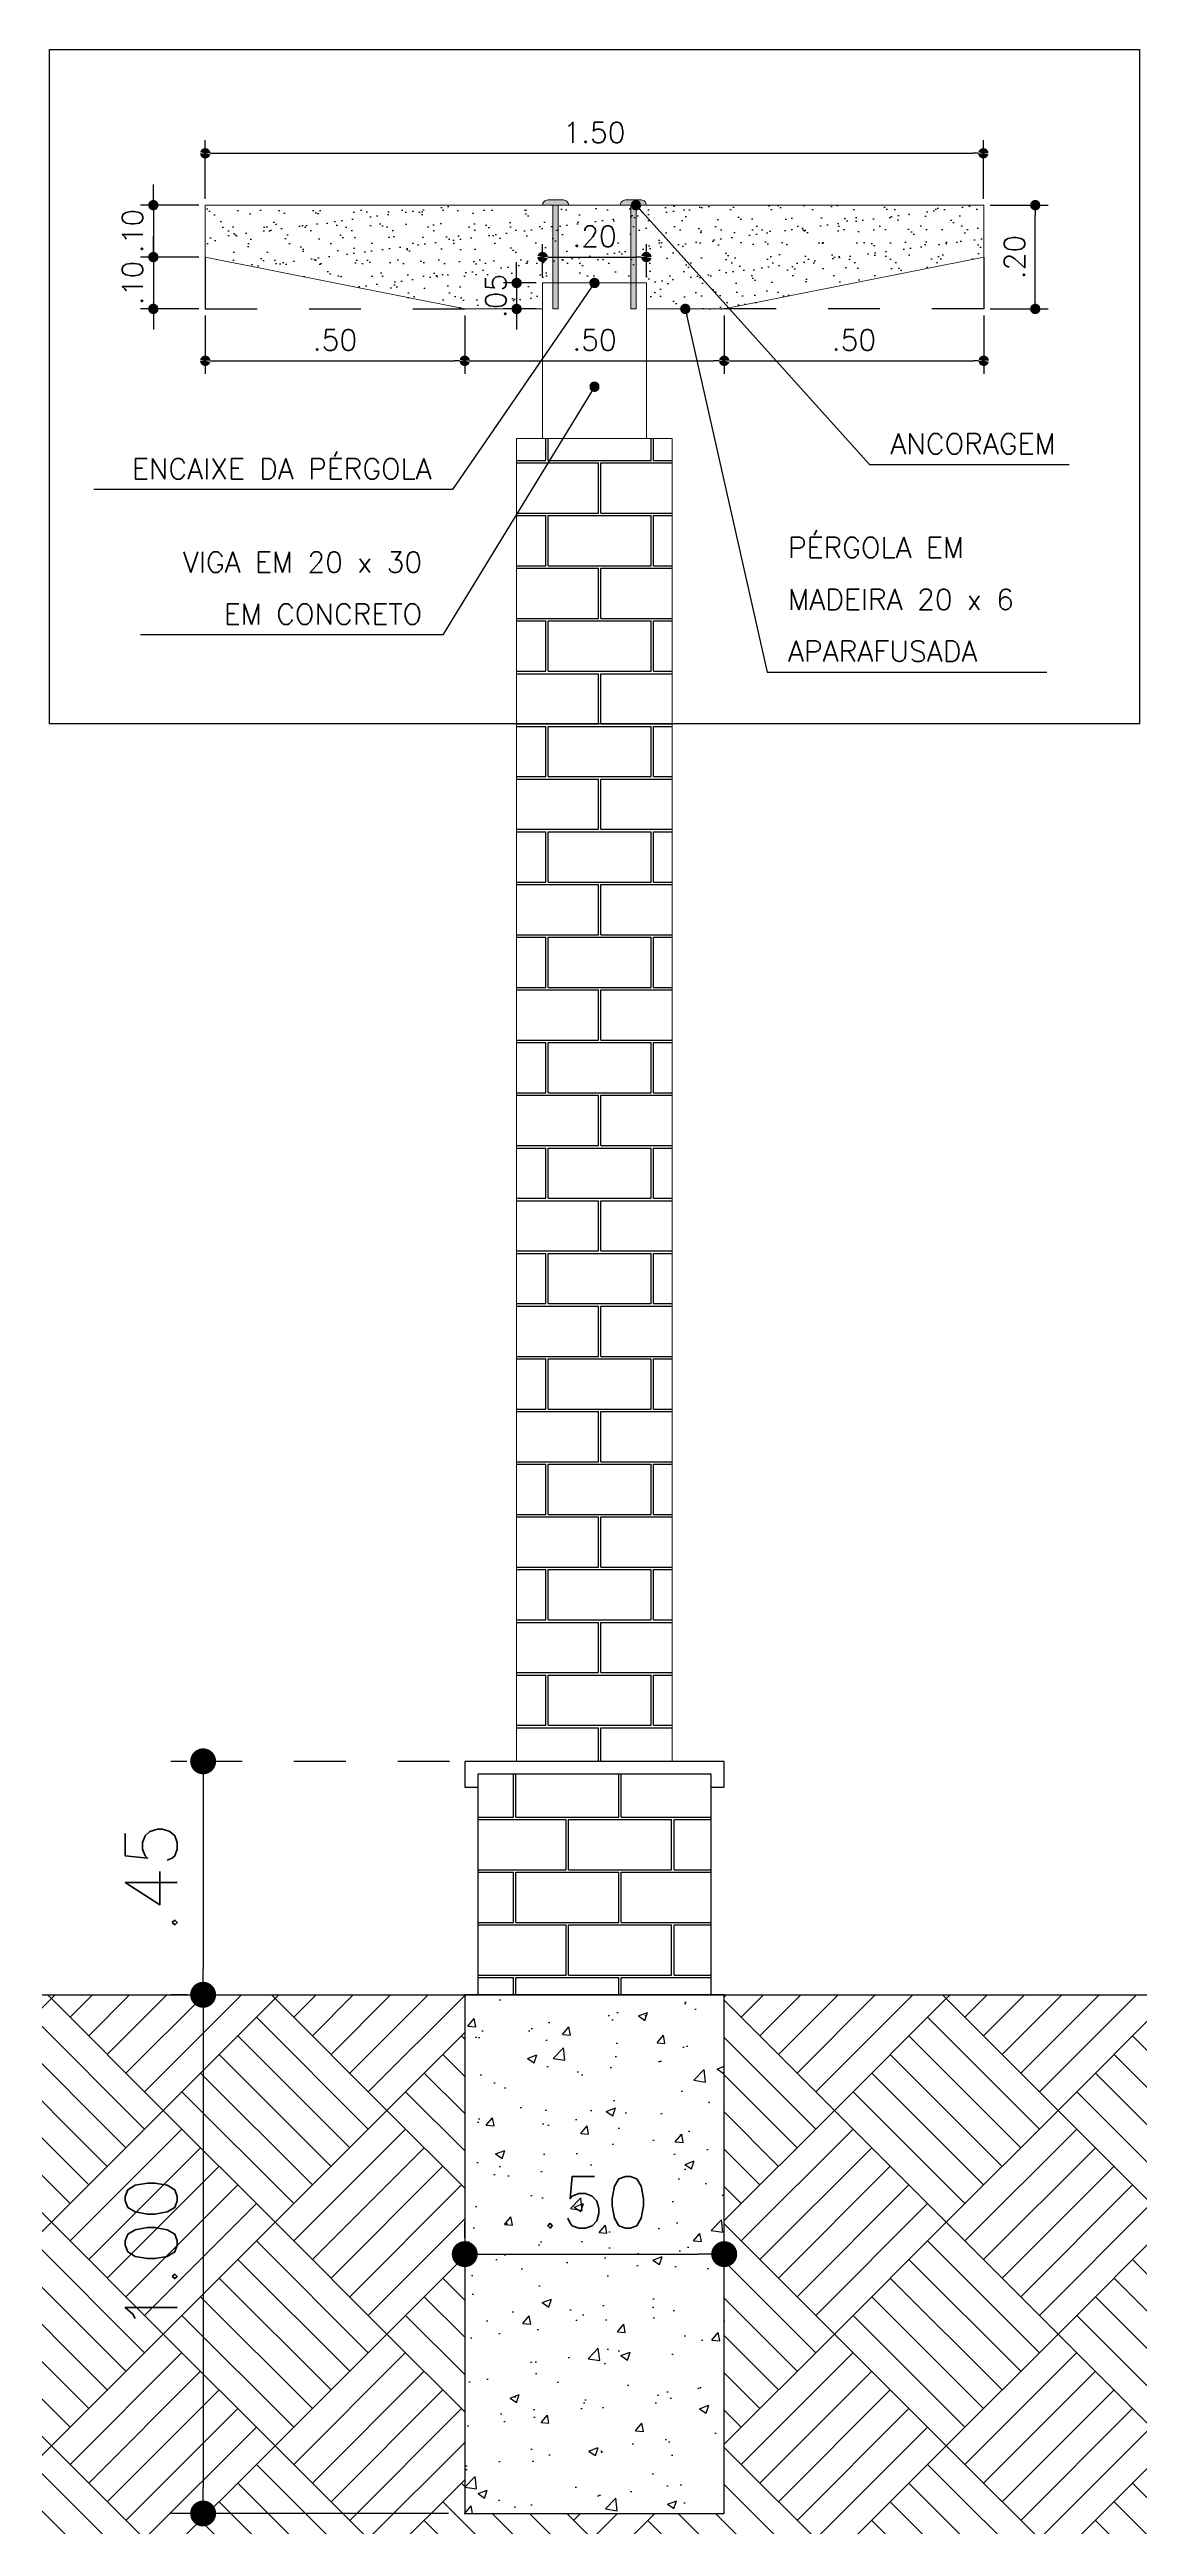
# Model space of a CAD drawing. Extents: x 387222 to 388513, y 9633222 to 9634061.
# Drawn here: x 387618.599 to 387620.699, y 9633446.605 to 9633451.38 of the extents above; entities that cross this region are included whole.
import ezdxf

# ---------------------------------------------------------------- set-up
doc = ezdxf.new("R2010")
doc.units = 0
doc.header["$LTSCALE"] = 0.049213
doc.header["$PDSIZE"] = -2.5
doc.linetypes.add('ACAD_PROJEÇÃO', pattern=[0.2, 0.1, -0.1])
doc.layers.get('Defpoints').update_dxf_attribs({"color": 8})
for name, color, linetype in [('AI-Cotas', 12, 'Continuous'), ('ARQ_VISTA01', 7, 'Continuous'), ('BANCO', 2, 'Continuous'), ('HACH', 8, 'Continuous'), ('HATCH CINZA SÓLIDO', 9, 'Continuous'), ('PROJEÇÃO', 8, 'ACAD_PROJEÇÃO')]:
    doc.layers.add(name, color=color, linetype=linetype)
for name, color, linetype, lineweight in [('PERGOLA', 2, 'Continuous', 13), ('PILAR', 4, 'Continuous', 13), ('VIGA', 6, 'Continuous', 13)]:
    doc.layers.add(name, color=color, linetype=linetype, lineweight=lineweight)
doc.styles.add('RS20', font='romans.shx', dxfattribs={"height": 0.04})
doc.styles.add('RS50', font='romans.shx', dxfattribs={"height": 0.1})
doc.dimstyles.new('Cota 20', dxfattribs={"dimscale": 0.02, "dimtxt": 0.04, "dimasz": 1, "dimexe": 1.25, "dimexo": 0.625, "dimgap": 1, "dimtad": 1, "dimzin": 4, "dimdsep": 46, "dimtxsty": 'RS20', "dimblk": 'DOT', "dimcen": 0.1, "dimclrt": 2, "dimadec": 0, "dimazin": 0, "dimtfac": 1, "dimtix": 1, "dimtmove": 0, "dimatfit": 3, "dimldrblk": 'DOT', "dimfxl": 1, "dimarcsym": 0})
doc.dimstyles.new('Cota 50', dxfattribs={"dimscale": 0.05, "dimtxt": 0.1, "dimasz": 1, "dimexe": 1.25, "dimexo": 0.625, "dimgap": 1, "dimtad": 1, "dimzin": 4, "dimdsep": 46, "dimtxsty": 'RS50', "dimblk": 'DOT', "dimcen": 0.1, "dimclrd": 12, "dimclre": 12, "dimclrt": 2, "dimadec": 0, "dimazin": 0, "dimtfac": 1, "dimtix": 1, "dimtmove": 0, "dimatfit": 3, "dimldrblk": 'DOT', "dimfxl": 1.25, "dimarcsym": 0})

# ---------------------------------------------------------------- blocks, each defined once
blk = doc.blocks.new('_Dot')
at = {"color": 0, "linetype": 'ByBlock', "lineweight": -2}
blk.add_line((-0.5, 0), (-1, 0), dxfattribs=at)
at = {"color": 0, "linetype": 'ByBlock', "const_width": 0.5}
blk.add_lwpolyline([(-0.25, 0, 1), (0.25, 0, 1)], format="xyb", close=True, dxfattribs=at)
blk = doc.blocks.new('*D592')
at = {"layer": 'AI-Cotas', "color": 12, "lineweight": -2, "transparency": 16777216}
for p, q in [((387618.8639, 9633448.0801), (387618.8327, 9633448.0801)), ((387618.8952, 9633448.0301), (387618.8952, 9633447.6801)), ((387618.8639, 9633447.6301), (387618.8327, 9633447.6301))]:
    blk.add_line(p, q, dxfattribs=at)
at = {"layer": 'Defpoints', "color": 0, "transparency": 16777216}
for p in [(387618.8952, 9633448.0801), (387618.8952, 9633447.6301), (387618.8952, 9633447.6301)]:
    blk.add_point(p, dxfattribs=at)
at = {"layer": 'AI-Cotas', "color": 12, "lineweight": -2, "transparency": 16777216, "xscale": 0.05, "yscale": 0.05, "zscale": 0.05}
for p, rotation in [((387618.8952, 9633448.0801), 90), ((387618.8952, 9633447.6301), 270)]:
    blk.add_blockref('_Dot', p, dxfattribs=dict(at, rotation=rotation))
at = {"layer": 'AI-Cotas', "color": 2, "transparency": 16777216, "insert": (387618.7952, 9633447.8551), "char_height": 0.1, "attachment_point": 5, "rotation": 90, "style": 'RS50'}
blk.add_mtext('.45', dxfattribs=at)
blk = doc.blocks.new('*D593')
at = {"layer": 'AI-Cotas', "color": 0, "lineweight": -2, "transparency": 16777216}
for p, q in [((387618.7993, 9633451.1001), (387618.7993, 9633451.1201)), ((387618.8868, 9633451.0801), (387618.7743, 9633451.0801)), ((387618.7993, 9633451.0801), (387618.7993, 9633450.9801)), ((387618.8868, 9633450.9801), (387618.7743, 9633450.9801)), ((387618.7993, 9633450.9601), (387618.7993, 9633450.9401))]:
    blk.add_line(p, q, dxfattribs=at)
at = {"layer": 'Defpoints', "color": 0, "transparency": 16777216}
for p in [(387618.8993, 9633451.0801), (387618.7993, 9633450.9801), (387618.8993, 9633450.9801)]:
    blk.add_point(p, dxfattribs=at)
at = {"layer": 'AI-Cotas', "color": 0, "lineweight": -2, "transparency": 16777216, "xscale": 0.02, "yscale": 0.02, "zscale": 0.02}
for p, rotation in [((387618.7993, 9633451.0801), 270), ((387618.7993, 9633450.9801), 90)]:
    blk.add_blockref('_Dot', p, dxfattribs=dict(at, rotation=rotation))
at = {"layer": 'AI-Cotas', "color": 2, "transparency": 16777216, "insert": (387618.7593, 9633451.0301), "char_height": 0.04, "attachment_point": 5, "rotation": 90, "style": 'RS20'}
blk.add_mtext('.10', dxfattribs=at)
blk = doc.blocks.new('*D594')
at = {"layer": 'AI-Cotas', "color": 0, "lineweight": -2, "transparency": 16777216}
for p, q in [((387618.7993, 9633451.0001), (387618.7993, 9633451.0201)), ((387618.8868, 9633450.9801), (387618.7743, 9633450.9801)), ((387618.7993, 9633450.9801), (387618.7993, 9633450.8801)), ((387618.8868, 9633450.8801), (387618.7743, 9633450.8801)), ((387618.7993, 9633450.8601), (387618.7993, 9633450.8401))]:
    blk.add_line(p, q, dxfattribs=at)
at = {"layer": 'Defpoints', "color": 0, "transparency": 16777216}
for p in [(387618.8993, 9633450.9801), (387618.7993, 9633450.8801), (387618.8993, 9633450.8801)]:
    blk.add_point(p, dxfattribs=at)
at = {"layer": 'AI-Cotas', "color": 0, "lineweight": -2, "transparency": 16777216, "xscale": 0.02, "yscale": 0.02, "zscale": 0.02}
for p, rotation in [((387618.7993, 9633450.9801), 270), ((387618.7993, 9633450.8801), 90)]:
    blk.add_blockref('_Dot', p, dxfattribs=dict(at, rotation=rotation))
at = {"layer": 'AI-Cotas', "color": 2, "transparency": 16777216, "insert": (387618.7593, 9633450.9301), "char_height": 0.04, "attachment_point": 5, "rotation": 90, "style": 'RS20'}
blk.add_mtext('.10', dxfattribs=at)
blk = doc.blocks.new('*D595')
at = {"layer": 'AI-Cotas', "color": 0, "lineweight": -2, "transparency": 16777216}
for p, q in [((387618.8993, 9633450.8676), (387618.8993, 9633450.7551)), ((387619.3993, 9633450.8676), (387619.3993, 9633450.7551)), ((387618.9193, 9633450.7801), (387619.3793, 9633450.7801))]:
    blk.add_line(p, q, dxfattribs=at)
at = {"layer": 'Defpoints', "color": 0, "transparency": 16777216}
for p in [(387618.8993, 9633450.8801), (387619.3993, 9633450.8801), (387619.3993, 9633450.7801)]:
    blk.add_point(p, dxfattribs=at)
at = {"layer": 'AI-Cotas', "color": 0, "lineweight": -2, "transparency": 16777216, "xscale": 0.02, "yscale": 0.02, "zscale": 0.02, "rotation": 180}
blk.add_blockref('_Dot', (387618.8993, 9633450.7801), dxfattribs=at)
at = {"layer": 'AI-Cotas', "color": 0, "lineweight": -2, "transparency": 16777216, "xscale": 0.02, "yscale": 0.02, "zscale": 0.02}
blk.add_blockref('_Dot', (387619.3993, 9633450.7801), dxfattribs=at)
at = {"layer": 'AI-Cotas', "color": 2, "transparency": 16777216, "insert": (387619.1493, 9633450.8201), "char_height": 0.04, "attachment_point": 5, "style": 'RS20'}
blk.add_mtext('.50', dxfattribs=at)
blk = doc.blocks.new('*D596')
at = {"layer": 'AI-Cotas', "color": 0, "lineweight": -2, "transparency": 16777216}
for p, q in [((387619.3993, 9633450.8676), (387619.3993, 9633450.7551)), ((387619.8993, 9633450.8676), (387619.8993, 9633450.7551)), ((387619.4193, 9633450.7801), (387619.8793, 9633450.7801))]:
    blk.add_line(p, q, dxfattribs=at)
at = {"layer": 'Defpoints', "color": 0, "transparency": 16777216}
for p in [(387619.3993, 9633450.8801), (387619.8993, 9633450.8801), (387619.8993, 9633450.7801)]:
    blk.add_point(p, dxfattribs=at)
at = {"layer": 'AI-Cotas', "color": 0, "lineweight": -2, "transparency": 16777216, "xscale": 0.02, "yscale": 0.02, "zscale": 0.02, "rotation": 180}
blk.add_blockref('_Dot', (387619.3993, 9633450.7801), dxfattribs=at)
at = {"layer": 'AI-Cotas', "color": 0, "lineweight": -2, "transparency": 16777216, "xscale": 0.02, "yscale": 0.02, "zscale": 0.02}
blk.add_blockref('_Dot', (387619.8993, 9633450.7801), dxfattribs=at)
at = {"layer": 'AI-Cotas', "color": 2, "transparency": 16777216, "insert": (387619.6493, 9633450.8201), "char_height": 0.04, "attachment_point": 5, "style": 'RS20'}
blk.add_mtext('.50', dxfattribs=at)
blk = doc.blocks.new('*D597')
at = {"layer": 'AI-Cotas', "color": 0, "lineweight": -2, "transparency": 16777216}
for p, q in [((387619.8993, 9633450.8676), (387619.8993, 9633450.7551)), ((387620.3993, 9633450.8676), (387620.3993, 9633450.7551)), ((387619.9193, 9633450.7801), (387620.3793, 9633450.7801))]:
    blk.add_line(p, q, dxfattribs=at)
at = {"layer": 'Defpoints', "color": 0, "transparency": 16777216}
for p in [(387619.8993, 9633450.8801), (387620.3993, 9633450.8801), (387620.3993, 9633450.7801)]:
    blk.add_point(p, dxfattribs=at)
at = {"layer": 'AI-Cotas', "color": 0, "lineweight": -2, "transparency": 16777216, "xscale": 0.02, "yscale": 0.02, "zscale": 0.02, "rotation": 180}
blk.add_blockref('_Dot', (387619.8993, 9633450.7801), dxfattribs=at)
at = {"layer": 'AI-Cotas', "color": 0, "lineweight": -2, "transparency": 16777216, "xscale": 0.02, "yscale": 0.02, "zscale": 0.02}
blk.add_blockref('_Dot', (387620.3993, 9633450.7801), dxfattribs=at)
at = {"layer": 'AI-Cotas', "color": 2, "transparency": 16777216, "insert": (387620.1493, 9633450.8201), "char_height": 0.04, "attachment_point": 5, "style": 'RS20'}
blk.add_mtext('.50', dxfattribs=at)
blk = doc.blocks.new('*D598')
at = {"layer": 'AI-Cotas', "color": 0, "lineweight": -2, "transparency": 16777216}
for p, q in [((387618.8993, 9633451.0926), (387618.8993, 9633451.2051)), ((387620.3986, 9633451.0926), (387620.3986, 9633451.2051)), ((387618.9193, 9633451.1801), (387620.3786, 9633451.1801))]:
    blk.add_line(p, q, dxfattribs=at)
at = {"layer": 'Defpoints', "color": 0, "transparency": 16777216}
for p in [(387620.3986, 9633451.1801), (387618.8993, 9633451.0801), (387620.3986, 9633451.0801)]:
    blk.add_point(p, dxfattribs=at)
at = {"layer": 'AI-Cotas', "color": 0, "lineweight": -2, "transparency": 16777216, "xscale": 0.02, "yscale": 0.02, "zscale": 0.02, "rotation": 180}
blk.add_blockref('_Dot', (387618.8993, 9633451.1801), dxfattribs=at)
at = {"layer": 'AI-Cotas', "color": 0, "lineweight": -2, "transparency": 16777216, "xscale": 0.02, "yscale": 0.02, "zscale": 0.02}
blk.add_blockref('_Dot', (387620.3986, 9633451.1801), dxfattribs=at)
at = {"layer": 'AI-Cotas', "color": 2, "transparency": 16777216, "insert": (387619.649, 9633451.2201), "char_height": 0.04, "attachment_point": 5, "style": 'RS20'}
blk.add_mtext('1.50', dxfattribs=at)
blk = doc.blocks.new('*D599')
at = {"layer": 'AI-Cotas', "color": 0, "lineweight": -2, "transparency": 16777216}
for p, q in [((387620.4118, 9633451.0801), (387620.5236, 9633451.0801)), ((387620.4986, 9633450.9001), (387620.4986, 9633451.0601)), ((387620.4118, 9633450.8801), (387620.5236, 9633450.8801))]:
    blk.add_line(p, q, dxfattribs=at)
at = {"layer": 'Defpoints', "color": 0, "transparency": 16777216}
for p in [(387620.3993, 9633451.0801), (387620.4986, 9633451.0801), (387620.3993, 9633450.8801)]:
    blk.add_point(p, dxfattribs=at)
at = {"layer": 'AI-Cotas', "color": 0, "lineweight": -2, "transparency": 16777216, "xscale": 0.02, "yscale": 0.02, "zscale": 0.02}
for p, rotation in [((387620.4986, 9633451.0801), 90), ((387620.4986, 9633450.8801), 270)]:
    blk.add_blockref('_Dot', p, dxfattribs=dict(at, rotation=rotation))
at = {"layer": 'AI-Cotas', "color": 2, "transparency": 16777216, "insert": (387620.4586, 9633450.9801), "char_height": 0.04, "attachment_point": 5, "rotation": 90, "style": 'RS20'}
blk.add_mtext('.20', dxfattribs=at)
blk = doc.blocks.new('*D600')
at = {"layer": 'AI-Cotas', "color": 0, "lineweight": -2, "transparency": 16777216}
for p, q in [((387619.4993, 9633450.9501), (387619.4993, 9633450.9701)), ((387619.5368, 9633450.9301), (387619.4743, 9633450.9301)), ((387619.4993, 9633450.9301), (387619.4993, 9633450.8801)), ((387619.5368, 9633450.8801), (387619.4743, 9633450.8801)), ((387619.4993, 9633450.8601), (387619.4993, 9633450.8401))]:
    blk.add_line(p, q, dxfattribs=at)
at = {"layer": 'Defpoints', "color": 0, "transparency": 16777216}
for p in [(387619.5493, 9633450.9301), (387619.4993, 9633450.8801), (387619.5493, 9633450.8801)]:
    blk.add_point(p, dxfattribs=at)
at = {"layer": 'AI-Cotas', "color": 0, "lineweight": -2, "transparency": 16777216, "xscale": 0.02, "yscale": 0.02, "zscale": 0.02}
for p, rotation in [((387619.4993, 9633450.9301), 270), ((387619.4993, 9633450.8801), 90)]:
    blk.add_blockref('_Dot', p, dxfattribs=dict(at, rotation=rotation))
at = {"layer": 'AI-Cotas', "color": 2, "transparency": 16777216, "insert": (387619.4593, 9633450.9051), "char_height": 0.04, "attachment_point": 5, "rotation": 90, "style": 'RS20'}
blk.add_mtext('.05', dxfattribs=at)
blk = doc.blocks.new('*D601')
at = {"layer": 'AI-Cotas', "color": 0, "lineweight": -2, "transparency": 16777216}
for p, q in [((387619.5493, 9633450.9426), (387619.5493, 9633451.0051)), ((387619.7493, 9633450.9426), (387619.7493, 9633451.0051)), ((387619.5693, 9633450.9801), (387619.7293, 9633450.9801))]:
    blk.add_line(p, q, dxfattribs=at)
at = {"layer": 'Defpoints', "color": 0, "transparency": 16777216}
for p in [(387619.7493, 9633450.9801), (387619.5493, 9633450.9301), (387619.7493, 9633450.9301)]:
    blk.add_point(p, dxfattribs=at)
at = {"layer": 'AI-Cotas', "color": 0, "lineweight": -2, "transparency": 16777216, "xscale": 0.02, "yscale": 0.02, "zscale": 0.02, "rotation": 180}
blk.add_blockref('_Dot', (387619.5493, 9633450.9801), dxfattribs=at)
at = {"layer": 'AI-Cotas', "color": 0, "lineweight": -2, "transparency": 16777216, "xscale": 0.02, "yscale": 0.02, "zscale": 0.02}
blk.add_blockref('_Dot', (387619.7493, 9633450.9801), dxfattribs=at)
at = {"layer": 'AI-Cotas', "color": 2, "transparency": 16777216, "insert": (387619.6493, 9633451.0201), "char_height": 0.04, "attachment_point": 5, "style": 'RS20'}
blk.add_mtext('.20', dxfattribs=at)
blk = doc.blocks.new('A$C7C2C79E9')
h = blk.add_hatch(color=256)
h.dxf.hatch_style = 1
edge = h.paths.add_edge_path()
edge.add_line((0.03, 0.2), (0.05, 0.2))
edge.add_arc((0.04, 0.2), 0.01, 0, 90)
edge.add_line((0.04, 0.21), (0.01, 0.21))
edge.add_arc((0.01, 0.2), 0.01, 90, 180)
edge.add_line((0, 0.2), (0.02, 0.2))
edge.add_line((0.02, 0.2), (0.02, 0))
edge.add_line((0.02, 0), (0.03, 0))
edge.add_line((0.03, 0), (0.03, 0.2))
blk.add_lwpolyline([(0.03, 0.2), (0.05, 0.2), (0.05, 0.2, 0.414214), (0.04, 0.21), (0.01, 0.21, 0.414214), (0, 0.2), (0, 0.2), (0.02, 0.2), (0.02, 0), (0.03, 0)], format="xyb", close=True)
blk.add_lwpolyline([(0.03, 0.21), (0.02, 0.21)])
blk = doc.blocks.new('*D622')
at = {"layer": 'AI-Cotas', "color": 12, "lineweight": -2, "transparency": 16777216}
for p, q in [((387618.8639, 9633447.6301), (387618.8327, 9633447.6301)), ((387618.8952, 9633447.5801), (387618.8952, 9633446.6801)), ((387619.3681, 9633446.6301), (387618.8327, 9633446.6301))]:
    blk.add_line(p, q, dxfattribs=at)
at = {"layer": 'Defpoints', "color": 0, "transparency": 16777216}
for p in [(387618.8952, 9633447.6301), (387618.8952, 9633446.6301), (387619.3993, 9633446.6301)]:
    blk.add_point(p, dxfattribs=at)
at = {"layer": 'AI-Cotas', "color": 12, "lineweight": -2, "transparency": 16777216, "xscale": 0.05, "yscale": 0.05, "zscale": 0.05}
for p, rotation in [((387618.8952, 9633447.6301), 90), ((387618.8952, 9633446.6301), 270)]:
    blk.add_blockref('_Dot', p, dxfattribs=dict(at, rotation=rotation))
at = {"layer": 'AI-Cotas', "color": 2, "transparency": 16777216, "insert": (387618.7952, 9633447.1301), "char_height": 0.1, "attachment_point": 5, "rotation": 90, "style": 'RS50'}
blk.add_mtext('1.00', dxfattribs=at)
blk = doc.blocks.new('*D623')
at = {"layer": 'AI-Cotas', "color": 12, "lineweight": -2, "transparency": 16777216}
for p, q in [((387619.3993, 9633447.1614), (387619.3993, 9633447.1926)), ((387619.8993, 9633447.1614), (387619.8993, 9633447.1926)), ((387619.4493, 9633447.1301), (387619.8493, 9633447.1301))]:
    blk.add_line(p, q, dxfattribs=at)
at = {"layer": 'Defpoints', "color": 0, "transparency": 16777216}
for p in [(387619.3993, 9633447.1301), (387619.8993, 9633447.1301), (387619.8993, 9633447.1301)]:
    blk.add_point(p, dxfattribs=at)
at = {"layer": 'AI-Cotas', "color": 12, "lineweight": -2, "transparency": 16777216, "xscale": 0.05, "yscale": 0.05, "zscale": 0.05, "rotation": 180}
blk.add_blockref('_Dot', (387619.3993, 9633447.1301), dxfattribs=at)
at = {"layer": 'AI-Cotas', "color": 12, "lineweight": -2, "transparency": 16777216, "xscale": 0.05, "yscale": 0.05, "zscale": 0.05}
blk.add_blockref('_Dot', (387619.8993, 9633447.1301), dxfattribs=at)
at = {"layer": 'AI-Cotas', "color": 2, "transparency": 16777216, "insert": (387619.6493, 9633447.2301), "char_height": 0.1, "attachment_point": 5, "style": 'RS50'}
blk.add_mtext('.50', dxfattribs=at)

msp = doc.modelspace()

# ---------------------------------------------------------------- hatches: boundary and pattern name
at = {"layer": 'ARQ_VISTA01'}
h = msp.add_hatch(dxfattribs=at)
h.set_pattern_fill('AR-B816C', color=256, scale=0.0005)
h.set_pattern_definition([(0, (-20, 0), (0.1016, 0.1016), [0.1984375, -0.0047625]), (0, (-20.1016, 0.00476), (0.1016, 0.1016), [0.1984375, -0.0047625]), (90, (-20, 0), (-0.1016, 0.1016), [-0.1063625, 0.0968375]), (90, (-20.00476, 0), (-0.1016, 0.1016), [-0.1063625, 0.0968375])])
h.paths.add_polyline_path([(387619.4993, 9633448.0801), (387619.7993, 9633448.0801), (387619.7993, 9633450.6301), (387619.4993, 9633450.6301)])
h = msp.add_hatch(dxfattribs=at)
h.set_pattern_fill('AR-B816C', color=256, scale=0.0005)
h.set_pattern_definition([(0, (387516.98331, 9633543.67502), (0.1016, 0.1016), [0.1984375, -0.0047625]), (0, (387516.88171, 9633543.67978), (0.1016, 0.1016), [0.1984375, -0.0047625]), (90, (387516.98331, 9633543.67502), (-0.1016, 0.1016), [-0.1063625, 0.0968375]), (90, (387516.97855, 9633543.67502), (-0.1016, 0.1016), [-0.1063625, 0.0968375])])
h.paths.add_polyline_path([(387619.8743, 9633447.6301), (387619.8743, 9633448.0551), (387619.4243, 9633448.0551), (387619.4243, 9633447.6301)])
at = {"layer": 'HACH'}
h = msp.add_hatch(dxfattribs=at)
h.set_pattern_fill('AR-SAND', color=256, scale=0.001, style=0)
h.set_pattern_definition([(37.5, (0, 0), (-0.00160003129598, 0.04894132373293), [0, -0.038608, 0, -0.04318, 0, -0.041275]), (7.5, (0, 0), (0.0449523283138, 0.07168251005684), [0, -0.020828, 0, -0.034798, 0, -0.013335]), (327.5, (-0.03124, 0), (0.07909923702415, 0.00014371846785), [0, -0.0127, 0, -0.04572, 0, -0.05969]), (317.5, (-0.03124, 0), (0.07635564524723, 0.0222929323257), [0, -0.00635, 0, -0.029972, 0, -0.03429])])
h.paths.add_polyline_path([(387620.3993, 9633451.0801), (387618.8993, 9633451.0801), (387618.8993, 9633450.9801), (387619.3993, 9633450.8801), (387619.5493, 9633450.8801), (387619.5493, 9633450.9301), (387619.7493, 9633450.9301), (387619.7493, 9633450.8801), (387619.8993, 9633450.8801), (387620.3993, 9633450.9801)])
h = msp.add_hatch(dxfattribs=at)
h.set_pattern_fill('AR-PARQ1', color=256, scale=0.001, angle=45)
h.set_pattern_definition([(135, (0, 0), (-0.431052293811, 3e-17), [0.3048, -0.3048]), (135, (0.03592, 0.03592), (-0.431052293811, 3e-17), [0.3048, -0.3048]), (135, (0.07184, 0.07184), (-0.431052293811, 3e-17), [0.3048, -0.3048]), (135, (0.10776, 0.10776), (-0.431052293811, 3e-17), [0.3048, -0.3048]), (135, (0.14368, 0.14368), (-0.431052293811, 3e-17), [0.3048, -0.3048]), (135, (0.1796, 0.1796), (-0.431052293811, 3e-17), [0.3048, -0.3048]), (135, (0.21553, 0.21553), (-0.431052293811, 3e-17), [0.3048, -0.3048]), (45, (-0.21553, 0.21553), (0.431052293811, -3e-17), [0.3048, -0.3048]), (45, (-0.25145, 0.25145), (0.431052293811, -3e-17), [0.3048, -0.3048]), (45, (-0.28737, 0.28737), (0.431052293811, -3e-17), [0.3048, -0.3048]), (45, (-0.3233, 0.3233), (0.431052293811, -3e-17), [0.3048, -0.3048]), (45, (-0.3592, 0.3592), (0.431052293811, -3e-17), [0.3048, -0.3048]), (45, (-0.39513, 0.39513), (0.431052293811, -3e-17), [0.3048, -0.3048]), (45, (-0.43105, 0.43105), (0.431052293811, -3e-17), [0.3048, -0.3048])])
h.paths.add_polyline_path([(387622.3993, 9633446.1301), (387622.3993, 9633447.6301), (387619.8993, 9633447.6301), (387619.8993, 9633446.6301), (387619.3993, 9633446.6301), (387619.3993, 9633447.6301), (387617.8993, 9633447.6301), (387617.8993, 9633446.1301)])
at = {"layer": 'HATCH CINZA SÓLIDO'}
h = msp.add_hatch(dxfattribs=at)
h.set_pattern_fill('AR-CONC', color=256, scale=0.001, style=0)
h.set_pattern_definition([(50, (387619.39933, 9633446.63013), (0.182185, -0.01594), [0.01905, -0.20955]), (355, (387619.39933, 9633446.63013), (-0.035243, 0.191057), [0.01524, -0.16764]), (100.451, (387619.41451, 9633446.6288), (0.146943, 0.175117), [0.01619, -0.17809]), (46.184, (387619.39933, 9633446.68093), (0.27108, -0.04204), [0.028575, -0.314325]), (96.636, (387619.42192, 9633446.67743), (0.237404, 0.247426), [0.024285, -0.267135]), (351.184, (387619.39933, 9633446.68093), (0.237405, 0.247425), [0.02286, -0.25146]), (21, (387619.42473, 9633446.66823), (0.151615, -0.102266), [0.01905, -0.20955]), (326, (387619.42473, 9633446.66823), (0.061802, 0.184188), [0.01524, -0.16764]), (71.451, (387619.43736, 9633446.6597), (0.213416, 0.081923), [0.01619, -0.17809]), (37.5, (387619.39933, 9633446.63013), (0.0030886, 0.084555), [0, -0.165608, 0, -0.17018, 0, -0.168275]), (7.5, (387619.39933, 9633446.63013), (0.06682, 0.1001806), [0, -0.097028, 0, -0.161798, 0, -0.064135]), (327.5, (387619.34269, 9633446.63013), (0.1355906, -0.0057287), [0, -0.0635, 0, -0.19812, 0, -0.26289]), (317.5, (387619.31729, 9633446.63013), (0.148129, 0.025426), [0, -0.08255, 0, -0.131572, 0, -0.18669])])
h.paths.add_polyline_path([(387619.8993, 9633447.6301), (387619.3993, 9633447.6301), (387619.3993, 9633446.6301), (387619.8993, 9633446.6301)])

# ---------------------------------------------------------------- linework, layer by layer
msp.add_lwpolyline([(387617.2219, 9633447.6301), (387626.1993, 9633447.6301)])
at = {"layer": 'BANCO'}
msp.add_lwpolyline([(387619.8743, 9633448.0301), (387619.8993, 9633448.0301), (387619.8993, 9633448.0801), (387619.3993, 9633448.0801), (387619.3993, 9633448.0301), (387619.4243, 9633448.0301)], dxfattribs=at)
for points in [[(387619.8743, 9633447.6301), (387619.8743, 9633448.0551), (387619.4243, 9633448.0551), (387619.4243, 9633447.6301)], [(387619.3993, 9633446.6301), (387619.8993, 9633446.6301), (387619.8993, 9633447.6301), (387619.3993, 9633447.6301)]]:
    msp.add_lwpolyline(points, close=True, dxfattribs=at)
at = {"layer": 'Defpoints'}
msp.add_lwpolyline([(387618.5993, 9633451.3801), (387620.6993, 9633451.3801), (387620.6993, 9633450.0801), (387618.5993, 9633450.0801)], close=True, dxfattribs=at)
at = {"layer": 'PERGOLA'}
msp.add_lwpolyline([(387619.5493, 9633450.8801), (387619.3993, 9633450.8801), (387618.8993, 9633450.9801), (387618.8993, 9633451.0801), (387620.3993, 9633451.0801), (387620.3993, 9633450.9801), (387619.8993, 9633450.8801), (387619.7493, 9633450.8801)], dxfattribs=at)
at = {"layer": 'PILAR'}
msp.add_lwpolyline([(387619.4993, 9633448.0801), (387619.4993, 9633450.6301), (387619.7993, 9633450.6301), (387619.7993, 9633448.0801)], dxfattribs=at)
at = {"layer": 'PROJEÇÃO', "ltscale": 5}
for points in [[(387618.8993, 9633450.9801), (387618.8993, 9633450.8801), (387619.3993, 9633450.8801)], [(387620.3993, 9633450.9801), (387620.3993, 9633450.8801), (387619.8993, 9633450.8801)], [(387619.3702, 9633448.0801), (387618.8952, 9633448.0801)]]:
    msp.add_lwpolyline(points, dxfattribs=at)
at = {"layer": 'VIGA'}
msp.add_lwpolyline([(387619.5493, 9633450.6301), (387619.5493, 9633450.9301), (387619.7493, 9633450.9301), (387619.7493, 9633450.6301)], dxfattribs=at)

# ---------------------------------------------------------------- block references
at = {"layer": 'PERGOLA'}
msp.add_blockref('A$C7C2C79E9', (387619.5493, 9633450.8801), dxfattribs=at)
at = {"layer": 'PERGOLA', "xscale": -1}
msp.add_blockref('A$C7C2C79E9', (387619.7493, 9633450.8801), dxfattribs=at)

# ---------------------------------------------------------------- texts
at = {"layer": 'AI-Cotas', "char_height": 0.04, "style": 'RS20'}
for s, insert, attachment_point in [('\\pxsm1.5;ANCORAGEM', (387620.2194, 9633450.6001), 7), ('\\pxsm1.5;ENCAIXE DA PÉRGOLA', (387619.3358, 9633450.5519), 9), ('\\pxsm1.5;PÉRGOLA EM\\PMADEIRA 20 x 6\\PAPARAFUSADA', (387620.0222, 9633450.2001), 7), ('\\pxsm1.5;VIGA EM 20 x 30\\PEM CONCRETO', (387619.3173, 9633450.2718), 9)]:
    msp.add_mtext(s, dxfattribs=dict(at, insert=insert, attachment_point=attachment_point))

# ---------------------------------------------------------------- dimensions: what is measured, and where the dimension line sits
at = {"layer": 'AI-Cotas'}
for base, p1, p2, dimstyle, picture, middle in [((387620.3986, 9633451.1801), (387618.8993, 9633451.0801), (387620.3986, 9633451.0801), 'Cota 20', '*D598', (387619.649, 9633451.2201)), ((387619.7493, 9633450.9801), (387619.5493, 9633450.9301), (387619.7493, 9633450.9301), 'Cota 20', '*D601', (387619.6493, 9633451.0201)), ((387619.3993, 9633450.7801), (387618.8993, 9633450.8801), (387619.3993, 9633450.8801), 'Cota 20', '*D595', (387619.1493, 9633450.8201)), ((387619.8993, 9633450.7801), (387619.3993, 9633450.8801), (387619.8993, 9633450.8801), 'Cota 20', '*D596', (387619.6493, 9633450.8201)), ((387620.3993, 9633450.7801), (387619.8993, 9633450.8801), (387620.3993, 9633450.8801), 'Cota 20', '*D597', (387620.1493, 9633450.8201)), ((387619.8993, 9633447.1301), (387619.3993, 9633447.1301), (387619.8993, 9633447.1301), 'Cota 50', '*D623', (387619.6493, 9633447.2301))]:
    dim = msp.add_linear_dim(base=base, p1=p1, p2=p2, dimstyle=dimstyle, dxfattribs=at)
    dim.commit()
    dim.dimension.update_dxf_attribs({"geometry": picture, "text_midpoint": middle})
for base, p1, p2, dimstyle, picture, middle in [((387618.7993, 9633450.9801), (387618.8993, 9633451.0801), (387618.8993, 9633450.9801), 'Cota 20', '*D593', (387618.7593, 9633451.0301)), ((387620.4986, 9633451.0801), (387620.3993, 9633450.8801), (387620.3993, 9633451.0801), 'Cota 20', '*D599', (387620.4586, 9633450.9801)), ((387618.7993, 9633450.8801), (387618.8993, 9633450.9801), (387618.8993, 9633450.8801), 'Cota 20', '*D594', (387618.7593, 9633450.9301)), ((387619.4993, 9633450.8801), (387619.5493, 9633450.9301), (387619.5493, 9633450.8801), 'Cota 20', '*D600', (387619.4593, 9633450.9051)), ((387618.8952, 9633447.6301), (387618.8952, 9633448.0801), (387618.8952, 9633447.6301), 'Cota 50', '*D592', (387618.7952, 9633447.8551)), ((387618.8952, 9633446.6301), (387618.8952, 9633447.6301), (387619.3993, 9633446.6301), 'Cota 50', '*D622', (387618.7952, 9633447.1301))]:
    dim = msp.add_linear_dim(base=base, p1=p1, p2=p2, angle=90, dimstyle=dimstyle, dxfattribs=at)
    dim.commit()
    dim.dimension.update_dxf_attribs({"geometry": picture, "text_midpoint": middle})

# ---------------------------------------------------------------- leaders
at = {"layer": 'AI-Cotas', "annotation_type": 0, "has_hookline": 1}
for points, hookline_direction, text_width in [([(387619.7293, 9633451.0801), (387620.1794, 9633450.5801), (387620.1994, 9633450.5801)], 0, 0.3448), ([(387619.6493, 9633450.9301), (387619.3758, 9633450.5319), (387619.3558, 9633450.5319)], 1, 0.6514), ([(387619.8243, 9633450.8801), (387619.9822, 9633450.1801), (387620.0022, 9633450.1801)], 0, 0.499), ([(387619.6493, 9633450.7301), (387619.3573, 9633450.2518), (387619.3373, 9633450.2518)], 1, 0.5429)]:
    msp.add_leader(points, dimstyle='Cota 20', dxfattribs=dict(at, hookline_direction=hookline_direction, text_width=text_width))

doc.saveas('drawing.dxf')
